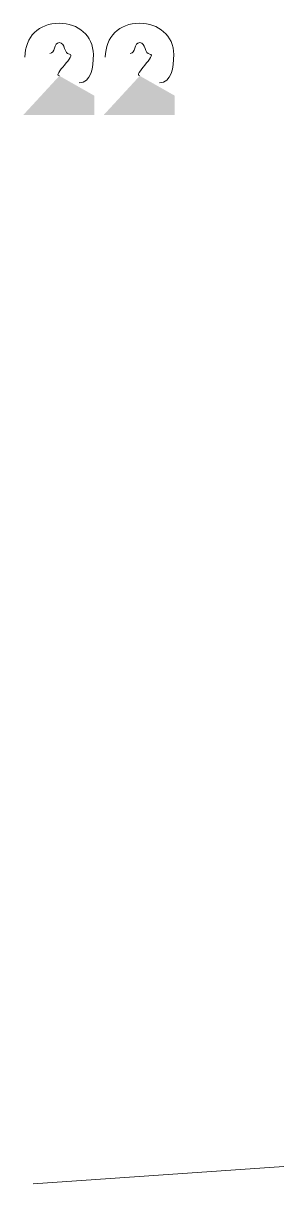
# Model space of a CAD drawing. Header units: metres. Extents: x -27.1 to 47.9, y -10.7 to 6.6.
# Drawn here: x 35.781 to 36.18, y -4.382 to -2.606 of the extents above; entities that cross this region are included whole.
import ezdxf

# ---------------------------------------------------------------- set-up
doc = ezdxf.new("R2010")
doc.units = ezdxf.units.M
doc.header["$MEASUREMENT"] = 0
doc.layers.add('PDF_Working_Num_Penna__7_Num_Penna__7_Num_Penna__7_Num_Penna__7_Num_Penna__7_Num_Penna__7', color=7, linetype='Continuous', lineweight=18)

msp = doc.modelspace()

# ---------------------------------------------------------------- hatches: boundary and pattern name
at = {"layer": 'PDF_Working_Num_Penna__7_Num_Penna__7_Num_Penna__7_Num_Penna__7_Num_Penna__7_Num_Penna__7', "linetype": 'Continuous', "lineweight": 18}
for points in [[(35.8367, -2.6867), (35.7814, -2.7467), (35.8901, -2.7467), (35.8901, -2.717)], [(35.9597, -2.6867), (35.9044, -2.7467), (36.0131, -2.7467), (36.0131, -2.717)]]:
    msp.add_hatch(color=7, dxfattribs=at).paths.add_polyline_path(points)

# ---------------------------------------------------------------- linework, layer by layer
at = {"layer": 'PDF_Working_Num_Penna__7_Num_Penna__7_Num_Penna__7_Num_Penna__7_Num_Penna__7_Num_Penna__7', "color": 7, "linetype": 'Continuous', "lineweight": 18, "flags": 128}
msp.add_lwpolyline([(36.1799, -4.3552), (35.7966, -4.3816)], dxfattribs=at)
at = {"layer": 'PDF_Working_Num_Penna__7_Num_Penna__7_Num_Penna__7_Num_Penna__7_Num_Penna__7_Num_Penna__7', "color": 7, "linetype": 'Continuous', "lineweight": 18}
for points in [[(35.8365, -2.6062), (35.8046, -2.6062), (35.7848, -2.6271), (35.7838, -2.6582)], [(35.8887, -2.6542), (35.8887, -2.6248), (35.8648, -2.6062), (35.8365, -2.6062)], [(35.9595, -2.6062), (35.9276, -2.6062), (35.9078, -2.6271), (35.9068, -2.6582)], [(36.0116, -2.6542), (36.0116, -2.6248), (35.9878, -2.6062), (35.9595, -2.6062)], [(35.822, -2.6524), (35.8311, -2.6524), (35.8272, -2.6359), (35.8367, -2.6359)], [(35.8367, -2.6359), (35.846, -2.6359), (35.8435, -2.6535), (35.8521, -2.6535)], [(35.9449, -2.6524), (35.9541, -2.6524), (35.9501, -2.6359), (35.9597, -2.6359)], [(35.9597, -2.6359), (35.969, -2.6359), (35.9665, -2.6535), (35.9751, -2.6535)], [(35.8521, -2.6535), (35.8644, -2.6535), (35.825, -2.6867), (35.8367, -2.6867)], [(35.8668, -2.6974), (35.8854, -2.6974), (35.8887, -2.6736), (35.8887, -2.6542)], [(35.9751, -2.6535), (35.9874, -2.6535), (35.948, -2.6867), (35.9597, -2.6867)], [(35.9898, -2.6974), (36.0084, -2.6974), (36.0116, -2.6736), (36.0116, -2.6542)]]:
    msp.add_open_spline(points, degree=3, dxfattribs=at)

doc.saveas('drawing.dxf')
